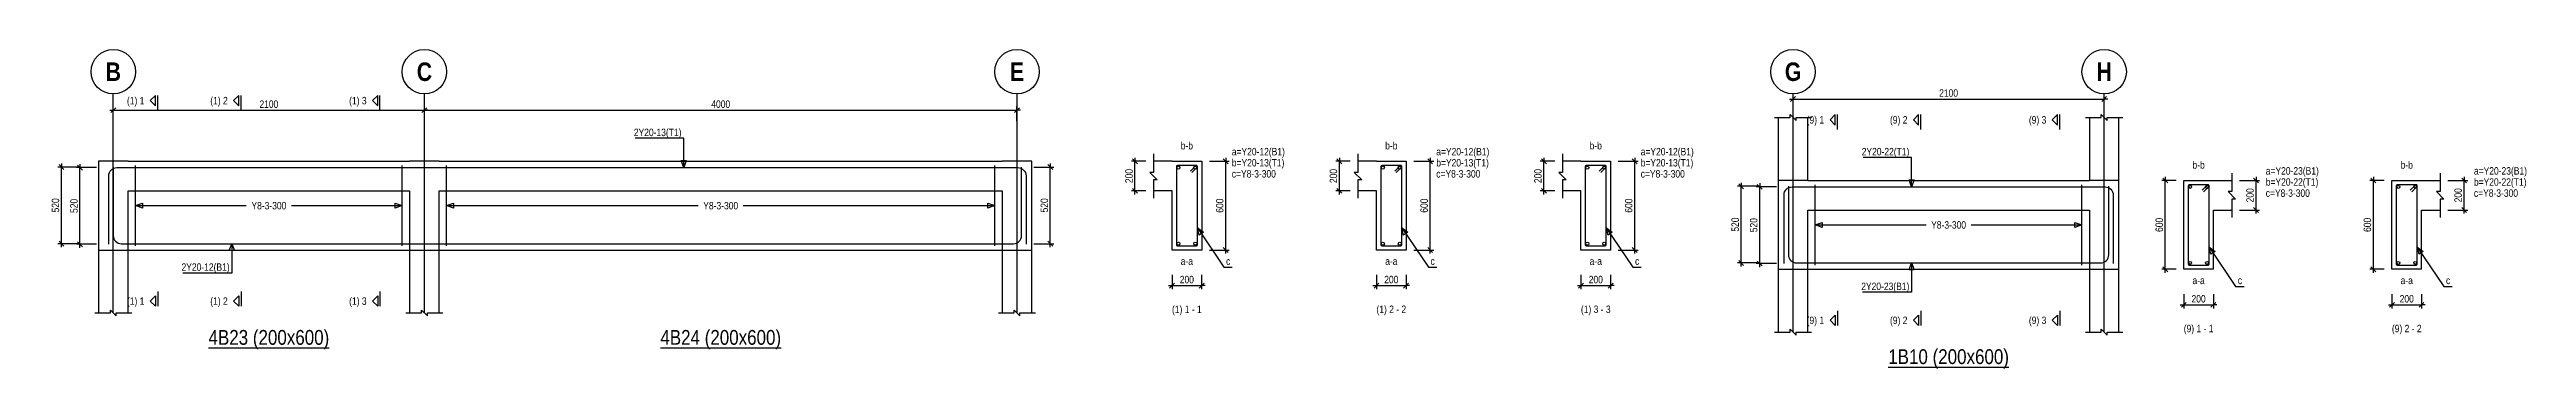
# Model space of a CAD drawing. Extents: x 0 to 206258, y -403073 to 0.
# Drawn here: x 12479 to 45918, y -231114 to -226804 of the extents above; entities that cross this region are included whole.
import ezdxf
from ezdxf.enums import TextEntityAlignment as Align
from ezdxf.lldxf.tags import DXFTag

# ---------------------------------------------------------------- set-up
doc = ezdxf.new("R2010")
doc.units = 0
doc.header["$LTSCALE"] = 1000
for name, color, linetype in [('Axis Circle(Dir 2)', 150, 'Continuous'), ('Axis Label(Dir 1)', 7, 'Continuous'), ('Axis Line(Dir 2)', 150, 'CENTER2'), ('Break Line', 5, 'Continuous'), ('Dimension Line', 5, 'Continuous'), ('Front Elevation Line', 40, 'Continuous'), ('Leader Line', 5, 'Continuous'), ('Link Line', 3, 'Continuous'), ('Rebar Label', 6, 'Continuous'), ('Rebar Line', 7, 'Continuous'), ('Section Label', 1, 'Continuous'), ('Section Line', 1, 'Continuous'), ('Top Rebar Label', 6, 'Continuous'), ('Top Rebar Line', 7, 'Continuous')]:
    doc.layers.add(name, color=color, linetype=linetype)
for name, color, linetype, true_color in [('Back Elevation Line', 191, 'HIDDEN2', 0xd4aaff), ('Beam Label(D)', 94, 'Continuous', 0x008100), ('Beam Line(D)', 112, 'Continuous', 0x00bd5e), ('Link Label', 94, 'Continuous', 0x008100)]:
    doc.layers.add(name, color=color, linetype=linetype, true_color=true_color)
doc.styles.add('Axis Label(Dir 1)', font='ARIALNB.TTF', dxfattribs={"height": 250})
doc.styles.add('Beam Label(D)', font='ARIALN.TTF', dxfattribs={"height": 200})
doc.styles.add('Dimension Text', font='ARIALN.TTF', dxfattribs={"height": 100})
doc.styles.add('Link Label', font='ARIALN.TTF', dxfattribs={"height": 100})
doc.styles.add('Rebar Label', font='ARIALN.TTF', dxfattribs={"height": 100})
doc.styles.add('Section Label', font='ARIALN.TTF', dxfattribs={"height": 100})
doc.styles.add('Top Rebar Label', font='ARIALN.TTF', dxfattribs={"height": 100})
tags = doc.linetypes.add('CENTER2', pattern=[1.125, 0.75, -0.125, 0.125, -0.125]).pattern_tags.tags
tags[10:11] = [DXFTag(74, 4), DXFTag(75, 0), DXFTag(340, '0'), DXFTag(46, 0.0), DXFTag(50, 0.0), DXFTag(44, 0.0), DXFTag(45, 0.0)]
tags[8:9] = [DXFTag(74, 4), DXFTag(75, 0), DXFTag(340, '0'), DXFTag(46, 0.0), DXFTag(50, 0.0), DXFTag(44, 0.0), DXFTag(45, 0.0)]
tags[6:7] = [DXFTag(74, 4), DXFTag(75, 0), DXFTag(340, '0'), DXFTag(46, 0.0), DXFTag(50, 0.0), DXFTag(44, 0.0), DXFTag(45, 0.0)]
tags[4:5] = [DXFTag(74, 4), DXFTag(75, 0), DXFTag(340, '0'), DXFTag(46, 0.0), DXFTag(50, 0.0), DXFTag(44, 0.0), DXFTag(45, 0.0)]
tags = doc.linetypes.add('HIDDEN2', pattern=[0.1875, 0.125, -0.0625]).pattern_tags.tags
tags[6:7] = [DXFTag(74, 4), DXFTag(75, 0), DXFTag(340, '0'), DXFTag(46, 0.0), DXFTag(50, 0.0), DXFTag(44, 0.0), DXFTag(45, 0.0)]
tags[4:5] = [DXFTag(74, 4), DXFTag(75, 0), DXFTag(340, '0'), DXFTag(46, 0.0), DXFTag(50, 0.0), DXFTag(44, 0.0), DXFTag(45, 0.0)]
doc.dimstyles.new('BEAM', dxfattribs={"dimtxt": 100, "dimasz": 30, "dimexe": 48.3, "dimexo": 103.5, "dimgap": 30, "dimtad": 1, "dimtoh": 1, "dimdec": 1, "dimlfac": 0.5, "dimdsep": 46, "dimtxsty": 'Dimension Text', "dimblk": 'PCDIM_TICK', "dimcen": 0.09, "dimclrd": 5, "dimclre": 5, "dimclrt": 5, "dimadec": 1, "dimazin": 0, "dimtp": 1, "dimtm": 1, "dimtfac": 1, "dimtdec": 4, "dimtofl": 0, "dimtmove": 0, "dimatfit": 3, "dimfxl": 1, "dimtolj": 1, "dimtzin": 0, "dimarcsym": 0})

msp = doc.modelspace()

# ---------------------------------------------------------------- texts
at = {"layer": 'Axis Label(Dir 1)', "transparency": 33554687, "style": 'Axis Label(Dir 1)'}
for s, p in [('B', (13340.146, -227104.284)), ('C', (17540.146, -227104.284)), ('E', (25540.146, -227104.284)), ('G', (36017.055, -227104.284)), ('H', (40217.055, -227104.284))]:
    msp.add_text(s, height=250, dxfattribs=at).set_placement(p, align=Align.MIDDLE_CENTER)
at = {"layer": 'Beam Label(D)', "transparency": 33554687, "style": 'Beam Label(D)'}
for s, p in [('%%U4B23 (200x600)', (15440.146, -230594.284)), ('%%U4B24 (200x600)', (21540.146, -230594.284)), ('%%U1B10 (200x600)', (38117.055, -230854.284))]:
    msp.add_text(s, height=200, dxfattribs=at).set_placement(p, align=Align.TOP_CENTER)
at = {"layer": 'Link Label', "transparency": 33554687, "style": 'Link Label'}
for s, p in [(' c=Y8-3-300', (28408.145, -228534.284)), (' c=Y8-3-300', (31168.384, -228534.284)), (' c=Y8-3-300', (33928.623, -228534.284)), (' c=Y8-3-300', (42367.055, -228794.284)), (' c=Y8-3-300', (45177.294, -228794.284)), ('c', (28363.145, -229714.284)), ('c', (31123.384, -229714.284)), ('c', (33883.623, -229714.284)), ('c', (42022.055, -229974.284)), ('c', (44832.294, -229974.284))]:
    msp.add_text(s, height=100, dxfattribs=at).set_placement(p)
for p in [(15440.146, -228914.284), (21540.146, -228914.284), (38117.055, -229174.284)]:
    msp.add_text('Y8-3-300', height=100, dxfattribs=at).set_placement(p, align=Align.MIDDLE_CENTER)
at = {"layer": 'Rebar Label', "transparency": 33554687, "style": 'Rebar Label'}
for s, p in [('b-b', (27833.145, -228184.284)), ('b-b', (30593.384, -228184.284)), ('b-b', (33353.623, -228184.284)), ('b-b', (41492.055, -228444.284)), ('b-b', (44302.294, -228444.284)), ('a-a', (27833.145, -229744.284)), ('a-a', (30593.384, -229744.284)), ('a-a', (33353.623, -229744.284)), ('a-a', (41492.055, -230004.284)), ('a-a', (44302.294, -230004.284))]:
    msp.add_text(s, height=100, dxfattribs=at).set_placement(p, align=Align.BOTTOM_CENTER)
for s, p in [(' a=Y20-12(B1)', (28408.145, -228234.284)), (' a=Y20-12(B1)', (31168.384, -228234.284)), (' a=Y20-12(B1)', (33928.623, -228234.284)), (' a=Y20-23(B1)', (42367.055, -228494.284)), (' a=Y20-23(B1)', (45177.294, -228494.284))]:
    msp.add_text(s, height=100, dxfattribs=at).set_placement(p)
for s, p in [(' 2Y20-12(B1)', (14910.146, -229794.284)), (' 2Y20-23(B1)', (37587.055, -230054.284))]:
    msp.add_text(s, height=100, dxfattribs=at).set_placement(p, align=Align.RIGHT)
at = {"layer": 'Section Label', "transparency": 33554687, "style": 'Section Label'}
for s, p in [('(1) 1', (13759.435, -227494.994)), ('(1) 2', (14884.435, -227494.994)), ('(1) 3', (16759.435, -227494.994)), ('(9) 1', (36436.345, -227754.994)), ('(9) 2', (37561.345, -227754.994)), ('(9) 3', (39436.345, -227754.994)), ('(1) 1', (13759.435, -230203.573)), ('(1) 2', (14884.435, -230203.573)), ('(1) 3', (16759.435, -230203.573)), ('(9) 1', (36436.345, -230463.573)), ('(9) 2', (37561.345, -230463.573)), ('(9) 3', (39436.345, -230463.573))]:
    msp.add_text(s, height=100, dxfattribs=at).set_placement(p, align=Align.MIDDLE_RIGHT)
for s, p in [('(1) 1 - 1', (27833.145, -230394.284)), ('(1) 2 - 2', (30593.384, -230394.284)), ('(1) 3 - 3', (33353.623, -230394.284)), ('(9) 1 - 1', (41492.055, -230654.284)), ('(9) 2 - 2', (44302.294, -230654.284))]:
    msp.add_text(s, height=100, dxfattribs=at).set_placement(p, align=Align.BOTTOM_CENTER)
at = {"layer": 'Top Rebar Label', "transparency": 33554687, "style": 'Top Rebar Label'}
for s, p in [(' 2Y20-13(T1)', (21010.146, -227974.284)), (' 2Y20-22(T1)', (37587.055, -228234.284))]:
    msp.add_text(s, height=100, dxfattribs=at).set_placement(p, align=Align.RIGHT)
for s, p in [(' b=Y20-13(T1)', (28408.145, -228384.284)), (' b=Y20-13(T1)', (31168.384, -228384.284)), (' b=Y20-13(T1)', (33928.623, -228384.284)), (' b=Y20-22(T1)', (42367.055, -228644.284)), (' b=Y20-22(T1)', (45177.294, -228644.284))]:
    msp.add_text(s, height=100, dxfattribs=at).set_placement(p)

# ---------------------------------------------------------------- blocks, each defined once
blk = doc.blocks.new('PCDIM_TICK')
at = {"layer": 'Dimension Line', "color": 0, "transparency": 33554687}
for p, q in [((1.1, 1.1), (-1.1, -1.1)), ((1.6, 0), (0, 0))]:
    blk.add_line(p, q, dxfattribs=at)
blk = doc.blocks.new('*U3037')
at = {"layer": 'Dimension Line', "color": 5, "true_color": 0x0000ff, "transparency": 16777216}
for p, q in [((13115, -228400), (12842, -228400)), ((12890, -229436), (12890, -228400)), ((13115, -229436), (12842, -229436))]:
    blk.add_line(p, q, dxfattribs=at)
at = {"layer": 'Dimension Line', "color": 5, "true_color": 0x0000ff, "transparency": 16777216, "xscale": 30, "yscale": 30}
for p, rotation in [((12890, -228400), 89.99999999999447), ((12890, -229436), 269.9999999999834)]:
    blk.add_blockref('PCDIM_TICK', p, dxfattribs=dict(at, rotation=rotation))
at = {"layer": 'Dimension Line', "color": 5, "true_color": 0x0000ff, "transparency": 16777216, "insert": (12860, -228918), "char_height": 100, "width": 181.5, "attachment_point": 8, "rotation": 90, "style": 'Dimension Text'}
blk.add_mtext('520', dxfattribs=at)
blk = doc.blocks.new('*U3038')
at = {"layer": 'Dimension Line', "color": 5, "true_color": 0x0000ff, "transparency": 16777216}
for p, q in [((12865, -228392), (12592, -228392)), ((12640, -229428), (12640, -228392)), ((12865, -229428), (12592, -229428))]:
    blk.add_line(p, q, dxfattribs=at)
at = {"layer": 'Dimension Line', "color": 5, "true_color": 0x0000ff, "transparency": 16777216, "xscale": 30, "yscale": 30}
for p, rotation in [((12640, -228392), 89.99999999999447), ((12640, -229428), 269.9999999999834)]:
    blk.add_blockref('PCDIM_TICK', p, dxfattribs=dict(at, rotation=rotation))
at = {"layer": 'Dimension Line', "color": 5, "true_color": 0x0000ff, "transparency": 16777216, "insert": (12610, -228910), "char_height": 100, "width": 181.5, "attachment_point": 8, "rotation": 90, "style": 'Dimension Text'}
blk.add_mtext('520', dxfattribs=at)
blk = doc.blocks.new('*U3039')
at = {"layer": 'Dimension Line', "color": 5, "true_color": 0x0000ff, "transparency": 16777216}
for p, q in [((13340, -227771), (13340, -227576)), ((13340, -227624), (17540, -227624)), ((17540, -227771), (17540, -227576))]:
    blk.add_line(p, q, dxfattribs=at)
at = {"layer": 'Dimension Line', "color": 5, "true_color": 0x0000ff, "transparency": 16777216, "xscale": 30, "yscale": 30, "rotation": 180.0000000000004}
blk.add_blockref('PCDIM_TICK', (13340, -227624), dxfattribs=at)
at = {"layer": 'Dimension Line', "color": 5, "true_color": 0x0000ff, "transparency": 16777216, "xscale": 30, "yscale": 30}
blk.add_blockref('PCDIM_TICK', (17540, -227624), dxfattribs=at)
at = {"layer": 'Dimension Line', "color": 5, "true_color": 0x0000ff, "transparency": 16777216, "insert": (15440, -227594), "char_height": 100, "width": 247.25, "attachment_point": 8, "style": 'Dimension Text'}
blk.add_mtext('2100', dxfattribs=at)
blk = doc.blocks.new('*U3049')
at = {"layer": 'Dimension Line', "color": 5, "true_color": 0x0000ff, "transparency": 16777216}
for p, q in [((25766, -228392), (26038, -228392)), ((25990, -229428), (25990, -228392)), ((25766, -229428), (26038, -229428))]:
    blk.add_line(p, q, dxfattribs=at)
at = {"layer": 'Dimension Line', "color": 5, "true_color": 0x0000ff, "transparency": 16777216, "xscale": 30, "yscale": 30}
for p, rotation in [((25990, -228392), 89.99999999999447), ((25990, -229428), 269.9999999999834)]:
    blk.add_blockref('PCDIM_TICK', p, dxfattribs=dict(at, rotation=rotation))
at = {"layer": 'Dimension Line', "color": 5, "true_color": 0x0000ff, "transparency": 16777216, "insert": (25960, -228910), "char_height": 100, "width": 181.5, "attachment_point": 8, "rotation": 90, "style": 'Dimension Text'}
blk.add_mtext('520', dxfattribs=at)
blk = doc.blocks.new('*U3050')
at = {"layer": 'Dimension Line', "color": 5, "true_color": 0x0000ff, "transparency": 16777216}
for p, q in [((17540, -227771), (17540, -227576)), ((17540, -227624), (25540, -227624)), ((25540, -227771), (25540, -227576))]:
    blk.add_line(p, q, dxfattribs=at)
at = {"layer": 'Dimension Line', "color": 5, "true_color": 0x0000ff, "transparency": 16777216, "xscale": 30, "yscale": 30, "rotation": 180.0000000000004}
blk.add_blockref('PCDIM_TICK', (17540, -227624), dxfattribs=at)
at = {"layer": 'Dimension Line', "color": 5, "true_color": 0x0000ff, "transparency": 16777216, "xscale": 30, "yscale": 30}
blk.add_blockref('PCDIM_TICK', (25540, -227624), dxfattribs=at)
at = {"layer": 'Dimension Line', "color": 5, "true_color": 0x0000ff, "transparency": 16777216, "insert": (21540, -227594), "char_height": 100, "width": 249.2, "attachment_point": 8, "style": 'Dimension Text'}
blk.add_mtext('4000', dxfattribs=at)
blk = doc.blocks.new('*U3040')
at = {"layer": 'Dimension Line', "color": 5, "true_color": 0x0000ff, "transparency": 16777216}
for p, q in [((28137, -228314), (28406, -228314)), ((28358, -229514), (28358, -228314)), ((28137, -229514), (28406, -229514))]:
    blk.add_line(p, q, dxfattribs=at)
at = {"layer": 'Dimension Line', "color": 5, "true_color": 0x0000ff, "transparency": 16777216, "xscale": 30, "yscale": 30}
for p, rotation in [((28358, -228314), 89.99999999999447), ((28358, -229514), 269.9999999999834)]:
    blk.add_blockref('PCDIM_TICK', p, dxfattribs=dict(at, rotation=rotation))
at = {"layer": 'Dimension Line', "color": 5, "true_color": 0x0000ff, "transparency": 16777216, "insert": (28328, -228914), "char_height": 100, "width": 181.97, "attachment_point": 8, "rotation": 90, "style": 'Dimension Text'}
blk.add_mtext('600', dxfattribs=at)
blk = doc.blocks.new('*U3041')
at = {"layer": 'Dimension Line', "color": 5, "true_color": 0x0000ff, "transparency": 16777216}
for p, q in [((27280, -228314), (27085, -228314)), ((27133, -228714), (27133, -228314)), ((27280, -228714), (27085, -228714))]:
    blk.add_line(p, q, dxfattribs=at)
at = {"layer": 'Dimension Line', "color": 5, "true_color": 0x0000ff, "transparency": 16777216, "xscale": 30, "yscale": 30}
for p, rotation in [((27133, -228314), 89.99999999999447), ((27133, -228714), 269.9999999999834)]:
    blk.add_blockref('PCDIM_TICK', p, dxfattribs=dict(at, rotation=rotation))
at = {"layer": 'Dimension Line', "color": 5, "true_color": 0x0000ff, "transparency": 16777216, "insert": (27103, -228514), "char_height": 100, "width": 182.77, "attachment_point": 8, "rotation": 90, "style": 'Dimension Text'}
blk.add_mtext('200', dxfattribs=at)
blk = doc.blocks.new('*U3042')
at = {"layer": 'Dimension Line', "color": 5, "true_color": 0x0000ff, "transparency": 16777216}
for p, q in [((27633, -229848), (27633, -230043)), ((27633, -229994), (28033, -229994)), ((28033, -229848), (28033, -230043))]:
    blk.add_line(p, q, dxfattribs=at)
at = {"layer": 'Dimension Line', "color": 5, "true_color": 0x0000ff, "transparency": 16777216, "xscale": 30, "yscale": 30, "rotation": 180.0000000000004}
blk.add_blockref('PCDIM_TICK', (27633, -229994), dxfattribs=at)
at = {"layer": 'Dimension Line', "color": 5, "true_color": 0x0000ff, "transparency": 16777216, "xscale": 30, "yscale": 30}
blk.add_blockref('PCDIM_TICK', (28033, -229994), dxfattribs=at)
at = {"layer": 'Dimension Line', "color": 5, "true_color": 0x0000ff, "transparency": 16777216, "insert": (27833, -229964), "char_height": 100, "width": 182.77, "attachment_point": 8, "style": 'Dimension Text'}
blk.add_mtext('200', dxfattribs=at)
blk = doc.blocks.new('*U3043')
at = {"layer": 'Dimension Line', "color": 5, "true_color": 0x0000ff, "transparency": 16777216}
for p, q in [((30897, -228314), (31167, -228314)), ((31118, -229514), (31118, -228314)), ((30897, -229514), (31167, -229514))]:
    blk.add_line(p, q, dxfattribs=at)
at = {"layer": 'Dimension Line', "color": 5, "true_color": 0x0000ff, "transparency": 16777216, "xscale": 30, "yscale": 30}
for p, rotation in [((31118, -228314), 89.99999999999447), ((31118, -229514), 269.9999999999834)]:
    blk.add_blockref('PCDIM_TICK', p, dxfattribs=dict(at, rotation=rotation))
at = {"layer": 'Dimension Line', "color": 5, "true_color": 0x0000ff, "transparency": 16777216, "insert": (31088, -228914), "char_height": 100, "width": 181.97, "attachment_point": 8, "rotation": 90, "style": 'Dimension Text'}
blk.add_mtext('600', dxfattribs=at)
blk = doc.blocks.new('*U3044')
at = {"layer": 'Dimension Line', "color": 5, "true_color": 0x0000ff, "transparency": 16777216}
for p, q in [((30040, -228314), (29845, -228314)), ((29893, -228714), (29893, -228314)), ((30040, -228714), (29845, -228714))]:
    blk.add_line(p, q, dxfattribs=at)
at = {"layer": 'Dimension Line', "color": 5, "true_color": 0x0000ff, "transparency": 16777216, "xscale": 30, "yscale": 30}
for p, rotation in [((29893, -228314), 89.99999999999447), ((29893, -228714), 269.9999999999834)]:
    blk.add_blockref('PCDIM_TICK', p, dxfattribs=dict(at, rotation=rotation))
at = {"layer": 'Dimension Line', "color": 5, "true_color": 0x0000ff, "transparency": 16777216, "insert": (29863, -228514), "char_height": 100, "width": 182.77, "attachment_point": 8, "rotation": 90, "style": 'Dimension Text'}
blk.add_mtext('200', dxfattribs=at)
blk = doc.blocks.new('*U3045')
at = {"layer": 'Dimension Line', "color": 5, "true_color": 0x0000ff, "transparency": 16777216}
for p, q in [((30393, -229848), (30393, -230043)), ((30393, -229994), (30793, -229994)), ((30793, -229848), (30793, -230043))]:
    blk.add_line(p, q, dxfattribs=at)
at = {"layer": 'Dimension Line', "color": 5, "true_color": 0x0000ff, "transparency": 16777216, "xscale": 30, "yscale": 30, "rotation": 180.0000000000004}
blk.add_blockref('PCDIM_TICK', (30393, -229994), dxfattribs=at)
at = {"layer": 'Dimension Line', "color": 5, "true_color": 0x0000ff, "transparency": 16777216, "xscale": 30, "yscale": 30}
blk.add_blockref('PCDIM_TICK', (30793, -229994), dxfattribs=at)
at = {"layer": 'Dimension Line', "color": 5, "true_color": 0x0000ff, "transparency": 16777216, "insert": (30593, -229964), "char_height": 100, "width": 182.77, "attachment_point": 8, "style": 'Dimension Text'}
blk.add_mtext('200', dxfattribs=at)
blk = doc.blocks.new('*U3046')
at = {"layer": 'Dimension Line', "color": 5, "true_color": 0x0000ff, "transparency": 16777216}
for p, q in [((33657, -228314), (33927, -228314)), ((33879, -229514), (33879, -228314)), ((33657, -229514), (33927, -229514))]:
    blk.add_line(p, q, dxfattribs=at)
at = {"layer": 'Dimension Line', "color": 5, "true_color": 0x0000ff, "transparency": 16777216, "xscale": 30, "yscale": 30}
for p, rotation in [((33879, -228314), 89.99999999999447), ((33879, -229514), 269.9999999999834)]:
    blk.add_blockref('PCDIM_TICK', p, dxfattribs=dict(at, rotation=rotation))
at = {"layer": 'Dimension Line', "color": 5, "true_color": 0x0000ff, "transparency": 16777216, "insert": (33849, -228914), "char_height": 100, "width": 181.97, "attachment_point": 8, "rotation": 90, "style": 'Dimension Text'}
blk.add_mtext('600', dxfattribs=at)
blk = doc.blocks.new('*U3047')
at = {"layer": 'Dimension Line', "color": 5, "true_color": 0x0000ff, "transparency": 16777216}
for p, q in [((32800, -228314), (32605, -228314)), ((32654, -228714), (32654, -228314)), ((32800, -228714), (32605, -228714))]:
    blk.add_line(p, q, dxfattribs=at)
at = {"layer": 'Dimension Line', "color": 5, "true_color": 0x0000ff, "transparency": 16777216, "xscale": 30, "yscale": 30}
for p, rotation in [((32654, -228314), 89.99999999999447), ((32654, -228714), 269.9999999999834)]:
    blk.add_blockref('PCDIM_TICK', p, dxfattribs=dict(at, rotation=rotation))
at = {"layer": 'Dimension Line', "color": 5, "true_color": 0x0000ff, "transparency": 16777216, "insert": (32624, -228514), "char_height": 100, "width": 182.77, "attachment_point": 8, "rotation": 90, "style": 'Dimension Text'}
blk.add_mtext('200', dxfattribs=at)
blk = doc.blocks.new('*U3048')
at = {"layer": 'Dimension Line', "color": 5, "true_color": 0x0000ff, "transparency": 16777216}
for p, q in [((33154, -229848), (33154, -230043)), ((33154, -229994), (33554, -229994)), ((33554, -229848), (33554, -230043))]:
    blk.add_line(p, q, dxfattribs=at)
at = {"layer": 'Dimension Line', "color": 5, "true_color": 0x0000ff, "transparency": 16777216, "xscale": 30, "yscale": 30, "rotation": 180.0000000000004}
blk.add_blockref('PCDIM_TICK', (33154, -229994), dxfattribs=at)
at = {"layer": 'Dimension Line', "color": 5, "true_color": 0x0000ff, "transparency": 16777216, "xscale": 30, "yscale": 30}
blk.add_blockref('PCDIM_TICK', (33554, -229994), dxfattribs=at)
at = {"layer": 'Dimension Line', "color": 5, "true_color": 0x0000ff, "transparency": 16777216, "insert": (33354, -229964), "char_height": 100, "width": 182.77, "attachment_point": 8, "style": 'Dimension Text'}
blk.add_mtext('200', dxfattribs=at)
blk = doc.blocks.new('*U3051')
at = {"layer": 'Dimension Line', "color": 5, "true_color": 0x0000ff, "transparency": 16777216}
for p, q in [((35792, -228660), (35519, -228660)), ((35567, -229696), (35567, -228660)), ((35792, -229696), (35519, -229696))]:
    blk.add_line(p, q, dxfattribs=at)
at = {"layer": 'Dimension Line', "color": 5, "true_color": 0x0000ff, "transparency": 16777216, "xscale": 30, "yscale": 30}
for p, rotation in [((35567, -228660), 89.99999999999447), ((35567, -229696), 269.9999999999834)]:
    blk.add_blockref('PCDIM_TICK', p, dxfattribs=dict(at, rotation=rotation))
at = {"layer": 'Dimension Line', "color": 5, "true_color": 0x0000ff, "transparency": 16777216, "insert": (35537, -229178), "char_height": 100, "width": 181.5, "attachment_point": 8, "rotation": 90, "style": 'Dimension Text'}
blk.add_mtext('520', dxfattribs=at)
blk = doc.blocks.new('*U3052')
at = {"layer": 'Dimension Line', "color": 5, "true_color": 0x0000ff, "transparency": 16777216}
for p, q in [((35542, -228652), (35269, -228652)), ((35317, -229688), (35317, -228652)), ((35542, -229688), (35269, -229688))]:
    blk.add_line(p, q, dxfattribs=at)
at = {"layer": 'Dimension Line', "color": 5, "true_color": 0x0000ff, "transparency": 16777216, "xscale": 30, "yscale": 30}
for p, rotation in [((35317, -228652), 89.99999999999447), ((35317, -229688), 269.9999999999834)]:
    blk.add_blockref('PCDIM_TICK', p, dxfattribs=dict(at, rotation=rotation))
at = {"layer": 'Dimension Line', "color": 5, "true_color": 0x0000ff, "transparency": 16777216, "insert": (35287, -229170), "char_height": 100, "width": 181.5, "attachment_point": 8, "rotation": 90, "style": 'Dimension Text'}
blk.add_mtext('520', dxfattribs=at)
blk = doc.blocks.new('*U3053')
at = {"layer": 'Dimension Line', "color": 5, "true_color": 0x0000ff, "transparency": 16777216}
for p, q in [((36017, -227621), (36017, -227426)), ((36017, -227474), (40217, -227474)), ((40217, -227621), (40217, -227426))]:
    blk.add_line(p, q, dxfattribs=at)
at = {"layer": 'Dimension Line', "color": 5, "true_color": 0x0000ff, "transparency": 16777216, "xscale": 30, "yscale": 30, "rotation": 180.0000000000004}
blk.add_blockref('PCDIM_TICK', (36017, -227474), dxfattribs=at)
at = {"layer": 'Dimension Line', "color": 5, "true_color": 0x0000ff, "transparency": 16777216, "xscale": 30, "yscale": 30}
blk.add_blockref('PCDIM_TICK', (40217, -227474), dxfattribs=at)
at = {"layer": 'Dimension Line', "color": 5, "true_color": 0x0000ff, "transparency": 16777216, "insert": (38117, -227444), "char_height": 100, "width": 247.25, "attachment_point": 8, "style": 'Dimension Text'}
blk.add_mtext('2100', dxfattribs=at)
blk = doc.blocks.new('*U3054')
at = {"layer": 'Dimension Line', "color": 5, "true_color": 0x0000ff, "transparency": 16777216}
for p, q in [((42046, -228574), (42315, -228574)), ((42267, -228974), (42267, -228574)), ((42046, -228974), (42315, -228974))]:
    blk.add_line(p, q, dxfattribs=at)
at = {"layer": 'Dimension Line', "color": 5, "true_color": 0x0000ff, "transparency": 16777216, "xscale": 30, "yscale": 30}
for p, rotation in [((42267, -228574), 89.99999999999447), ((42267, -228974), 269.9999999999834)]:
    blk.add_blockref('PCDIM_TICK', p, dxfattribs=dict(at, rotation=rotation))
at = {"layer": 'Dimension Line', "color": 5, "true_color": 0x0000ff, "transparency": 16777216, "insert": (42237, -228774), "char_height": 100, "width": 182.77, "attachment_point": 8, "rotation": 90, "style": 'Dimension Text'}
blk.add_mtext('200', dxfattribs=at)
blk = doc.blocks.new('*U3055')
at = {"layer": 'Dimension Line', "color": 5, "true_color": 0x0000ff, "transparency": 16777216}
for p, q in [((41189, -228574), (40994, -228574)), ((41042, -229774), (41042, -228574)), ((41189, -229774), (40994, -229774))]:
    blk.add_line(p, q, dxfattribs=at)
at = {"layer": 'Dimension Line', "color": 5, "true_color": 0x0000ff, "transparency": 16777216, "xscale": 30, "yscale": 30}
for p, rotation in [((41042, -228574), 89.99999999999447), ((41042, -229774), 269.9999999999834)]:
    blk.add_blockref('PCDIM_TICK', p, dxfattribs=dict(at, rotation=rotation))
at = {"layer": 'Dimension Line', "color": 5, "true_color": 0x0000ff, "transparency": 16777216, "insert": (41012, -229174), "char_height": 100, "width": 181.97, "attachment_point": 8, "rotation": 90, "style": 'Dimension Text'}
blk.add_mtext('600', dxfattribs=at)
blk = doc.blocks.new('*U3056')
at = {"layer": 'Dimension Line', "color": 5, "true_color": 0x0000ff, "transparency": 16777216}
for p, q in [((41292, -230108), (41292, -230303)), ((41292, -230254), (41692, -230254)), ((41692, -230108), (41692, -230303))]:
    blk.add_line(p, q, dxfattribs=at)
at = {"layer": 'Dimension Line', "color": 5, "true_color": 0x0000ff, "transparency": 16777216, "xscale": 30, "yscale": 30, "rotation": 180.0000000000004}
blk.add_blockref('PCDIM_TICK', (41292, -230254), dxfattribs=at)
at = {"layer": 'Dimension Line', "color": 5, "true_color": 0x0000ff, "transparency": 16777216, "xscale": 30, "yscale": 30}
blk.add_blockref('PCDIM_TICK', (41692, -230254), dxfattribs=at)
at = {"layer": 'Dimension Line', "color": 5, "true_color": 0x0000ff, "transparency": 16777216, "insert": (41492, -230224), "char_height": 100, "width": 182.77, "attachment_point": 8, "style": 'Dimension Text'}
blk.add_mtext('200', dxfattribs=at)
blk = doc.blocks.new('*U3057')
at = {"layer": 'Dimension Line', "color": 5, "true_color": 0x0000ff, "transparency": 16777216}
for p, q in [((44856, -228574), (45126, -228574)), ((45077, -228974), (45077, -228574)), ((44856, -228974), (45126, -228974))]:
    blk.add_line(p, q, dxfattribs=at)
at = {"layer": 'Dimension Line', "color": 5, "true_color": 0x0000ff, "transparency": 16777216, "xscale": 30, "yscale": 30}
for p, rotation in [((45077, -228574), 89.99999999999447), ((45077, -228974), 269.9999999999834)]:
    blk.add_blockref('PCDIM_TICK', p, dxfattribs=dict(at, rotation=rotation))
at = {"layer": 'Dimension Line', "color": 5, "true_color": 0x0000ff, "transparency": 16777216, "insert": (45047, -228774), "char_height": 100, "width": 182.77, "attachment_point": 8, "rotation": 90, "style": 'Dimension Text'}
blk.add_mtext('200', dxfattribs=at)
blk = doc.blocks.new('*U3058')
at = {"layer": 'Dimension Line', "color": 5, "true_color": 0x0000ff, "transparency": 16777216}
for p, q in [((43999, -228574), (43804, -228574)), ((43852, -229774), (43852, -228574)), ((43999, -229774), (43804, -229774))]:
    blk.add_line(p, q, dxfattribs=at)
at = {"layer": 'Dimension Line', "color": 5, "true_color": 0x0000ff, "transparency": 16777216, "xscale": 30, "yscale": 30}
for p, rotation in [((43852, -228574), 89.99999999999447), ((43852, -229774), 269.9999999999834)]:
    blk.add_blockref('PCDIM_TICK', p, dxfattribs=dict(at, rotation=rotation))
at = {"layer": 'Dimension Line', "color": 5, "true_color": 0x0000ff, "transparency": 16777216, "insert": (43822, -229174), "char_height": 100, "width": 181.97, "attachment_point": 8, "rotation": 90, "style": 'Dimension Text'}
blk.add_mtext('600', dxfattribs=at)
blk = doc.blocks.new('*U3059')
at = {"layer": 'Dimension Line', "color": 5, "true_color": 0x0000ff, "transparency": 16777216}
for p, q in [((44102, -230108), (44102, -230303)), ((44102, -230254), (44502, -230254)), ((44502, -230108), (44502, -230303))]:
    blk.add_line(p, q, dxfattribs=at)
at = {"layer": 'Dimension Line', "color": 5, "true_color": 0x0000ff, "transparency": 16777216, "xscale": 30, "yscale": 30, "rotation": 180.0000000000004}
blk.add_blockref('PCDIM_TICK', (44102, -230254), dxfattribs=at)
at = {"layer": 'Dimension Line', "color": 5, "true_color": 0x0000ff, "transparency": 16777216, "xscale": 30, "yscale": 30}
blk.add_blockref('PCDIM_TICK', (44502, -230254), dxfattribs=at)
at = {"layer": 'Dimension Line', "color": 5, "true_color": 0x0000ff, "transparency": 16777216, "insert": (44302, -230224), "char_height": 100, "width": 182.77, "attachment_point": 8, "style": 'Dimension Text'}
blk.add_mtext('200', dxfattribs=at)

# ---------------------------------------------------------------- dimensions: what is measured, and where the dimension line sits
at = {"layer": 'Dimension Line', "transparency": 33554687}
for base, p1, p2, text, picture, middle in [((38117.055, -227474.284), (36017.055, -227724.284), (40217.055, -227724.284), '2100', '*U3053', (38117.055, -227474.284)), ((15440.146, -227624.284), (13340.146, -227874.284), (17540.146, -227874.284), '2100', '*U3039', (15440.146, -227624.284)), ((21540.146, -227624.284), (17540.146, -227874.284), (25540.146, -227874.284), '4000', '*U3050', (21540.146, -227624.284)), ((27833.145, -229994.284), (27633.145, -229744.284), (28033.145, -229744.284), '200', '*U3042', (27833.145, -229994.284)), ((30593.384, -229994.284), (30393.384, -229744.284), (30793.384, -229744.284), '200', '*U3045', (30593.384, -229994.284)), ((33353.623, -229994.284), (33153.623, -229744.284), (33553.623, -229744.284), '200', '*U3048', (33353.623, -229994.284)), ((41492.055, -230254.284), (41292.055, -230004.284), (41692.055, -230004.284), '200', '*U3056', (41492.055, -230254.284)), ((44302.294, -230254.284), (44102.294, -230004.284), (44502.294, -230004.284), '200', '*U3059', (44302.294, -230254.284))]:
    dim = msp.add_linear_dim(base=base, p1=p1, p2=p2, text=text, dimstyle='BEAM', override={"dimscale": 1, "dimtxt": 100, "dimasz": 30, "dimexe": 48.3, "dimexo": 103.5, "dimgap": 30, "dimtad": 1, "dimtih": 0, "dimdec": 1, "dimlfac": 0.5, "dimzin": 8, "dimlunit": 2, "dimpost": '', "dimtxsty": 'Dimension Text', "dimblk": 'PCDIM_TICK', "dimse1": 0, "dimse2": 0, "dimsd2": 0, "dimclrd": 5, "dimclre": 5, "dimclrt": 5, "dimaunit": 0, "dimadec": 1, "dimazin": 0, "dimtol": 0, "dimtp": 1, "dimtm": 1, "dimtmove": 0}, dxfattribs=at)
    dim.commit()
    dim.dimension.update_dxf_attribs({"geometry": picture, "text_midpoint": middle})
for base, p1, p2, text, picture, middle in [((12640.146, -228910.284), (12968.146, -229428.284), (12968.146, -228392.284), '520', '*U3038', (12640.146, -228910.284)), ((12890.146, -228918.284), (13218.146, -229436.284), (13218.146, -228400.284), '520', '*U3037', (12890.146, -228918.284)), ((25990.145, -228910.284), (25662.145, -229428.284), (25662.145, -228392.284), '520', '*U3049', (25990.145, -228910.284)), ((27133.145, -228514.284), (27383.145, -228714.284), (27383.145, -228314.284), '200', '*U3041', (27133.145, -228514.284)), ((28358.145, -228914.284), (28033.145, -229514.284), (28033.145, -228314.284), '600', '*U3040', (28358.145, -228914.284)), ((29893.384, -228514.284), (30143.384, -228714.284), (30143.384, -228314.284), '200', '*U3044', (29893.384, -228514.284)), ((31118.384, -228914.284), (30793.384, -229514.284), (30793.384, -228314.284), '600', '*U3043', (31118.384, -228914.284)), ((32653.623, -228514.284), (32903.623, -228714.284), (32903.623, -228314.284), '200', '*U3047', (32653.623, -228514.284)), ((33878.623, -228914.284), (33553.623, -229514.284), (33553.623, -228314.284), '600', '*U3046', (33878.623, -228914.284)), ((35317.055, -229170.284), (35645.055, -229688.284), (35645.055, -228652.284), '520', '*U3052', (35317.055, -229170.284)), ((35567.055, -229178.284), (35895.055, -229696.284), (35895.055, -228660.284), '520', '*U3051', (35567.055, -229178.284)), ((41042.055, -229174.284), (41292.055, -229774.284), (41292.055, -228574.284), '600', '*U3055', (41042.055, -229174.284)), ((42267.055, -228774.284), (41942.055, -228974.284), (41942.055, -228574.284), '200', '*U3054', (42267.055, -228774.284)), ((43852.294, -229174.284), (44102.294, -229774.284), (44102.294, -228574.284), '600', '*U3058', (43852.294, -229174.284)), ((45077.294, -228774.284), (44752.294, -228974.284), (44752.294, -228574.284), '200', '*U3057', (45077.294, -228774.284))]:
    dim = msp.add_linear_dim(base=base, p1=p1, p2=p2, angle=90, text=text, dimstyle='BEAM', override={"dimscale": 1, "dimtxt": 100, "dimasz": 30, "dimexe": 48.3, "dimexo": 103.5, "dimgap": 30, "dimtad": 1, "dimtih": 0, "dimdec": 1, "dimlfac": 0.5, "dimzin": 8, "dimlunit": 2, "dimpost": '', "dimtxsty": 'Dimension Text', "dimblk": 'PCDIM_TICK', "dimse1": 0, "dimse2": 0, "dimsd2": 0, "dimclrd": 5, "dimclre": 5, "dimclrt": 5, "dimaunit": 0, "dimadec": 1, "dimazin": 0, "dimtol": 0, "dimtp": 1, "dimtm": 1, "dimtmove": 0}, dxfattribs=at)
    dim.commit()
    dim.dimension.update_dxf_attribs({"geometry": picture, "text_midpoint": middle})

# ---------------------------------------------------------------- linework, layer by layer
at = {"layer": 'Axis Circle(Dir 2)', "transparency": 33554687}
for centre in [(13340.146, -227104.284), (17540.146, -227104.284), (25540.146, -227104.284), (36017.055, -227104.284), (40217.055, -227104.284)]:
    msp.add_circle(centre, 300, dxfattribs=at)
at = {"layer": 'Axis Line(Dir 2)', "transparency": 33554687}
for points in [[(13340.146, -230364.284), (13340.146, -227404.284)], [(17540.146, -230364.284), (17540.146, -227404.284)], [(25540.146, -230364.284), (25540.146, -227404.284)], [(36017.055, -230624.284), (36017.055, -227404.284)], [(40217.055, -230624.284), (40217.055, -227404.284)]]:
    msp.add_lwpolyline(points, dxfattribs=at)
at = {"layer": 'Back Elevation Line', "transparency": 33554687}
for points in [[(36217.055, -228574.284), (35817.055, -228574.284)], [(35817.055, -228574.284), (35817.055, -229774.284)], [(36217.055, -228574.284), (40017.055, -228574.284)], [(40417.055, -228574.284), (40017.055, -228574.284)], [(40417.055, -229774.284), (40417.055, -228574.284)], [(36217.055, -229774.284), (36217.055, -228974.284)], [(36217.055, -228974.284), (40017.055, -228974.284)], [(40017.055, -228974.284), (40017.055, -229774.284)], [(35817.055, -229774.284), (36217.055, -229774.284)], [(40017.055, -229774.284), (40417.055, -229774.284)]]:
    msp.add_lwpolyline(points, dxfattribs=at)
at = {"layer": 'Beam Line(D)', "transparency": 33554687}
for points in [[(35817.055, -227724.284), (35817.055, -228574.284)], [(36217.055, -228574.284), (36217.055, -227724.284)], [(40017.055, -227724.284), (40017.055, -228574.284)], [(40417.055, -228574.284), (40417.055, -227724.284)], [(13140.146, -228314.284), (13140.146, -230364.284)], [(13540.146, -228314.284), (13140.146, -228314.284)], [(13540.146, -228314.284), (17340.146, -228314.284)], [(17740.146, -228314.284), (17340.146, -228314.284)], [(17740.146, -228314.284), (25340.146, -228314.284)], [(25740.146, -228314.284), (25340.146, -228314.284)], [(25740.145, -230364.284), (25740.146, -228314.284)], [(27633.145, -228314.284), (28033.145, -228314.284), (28033.145, -229514.284), (27633.145, -229514.284), (27633.145, -228714.284), (27383.145, -228714.284)], [(27633.145, -228314.284), (27383.145, -228314.284)], [(27633.145, -228314.284), (27633.145, -228314.284)], [(30393.384, -228314.284), (30793.384, -228314.284), (30793.384, -229514.284), (30393.384, -229514.284), (30393.384, -228714.284), (30143.384, -228714.284)], [(30393.384, -228314.284), (30143.384, -228314.284)], [(30393.384, -228314.284), (30393.384, -228314.284)], [(33153.623, -228314.284), (33553.623, -228314.284), (33553.623, -229514.284), (33153.623, -229514.284), (33153.623, -228714.284), (32903.623, -228714.284)], [(33153.623, -228314.284), (32903.623, -228314.284)], [(33153.623, -228314.284), (33153.623, -228314.284)], [(35817.055, -228574.284), (35817.055, -230624.284)], [(36217.055, -228574.284), (40017.055, -228574.284)], [(40417.055, -230624.284), (40417.055, -228574.284)], [(41292.055, -228574.284), (41692.055, -228574.284)], [(41692.055, -229774.284), (41292.055, -229774.284), (41292.055, -228574.284)], [(41692.055, -228574.284), (41692.055, -228574.284)], [(41692.055, -228574.284), (41942.055, -228574.284)], [(44102.294, -228574.284), (44502.294, -228574.284)], [(44502.294, -229774.284), (44102.294, -229774.284), (44102.294, -228574.284)], [(44502.294, -228574.284), (44502.294, -228574.284)], [(44502.294, -228574.284), (44752.294, -228574.284)], [(41692.055, -229774.284), (41692.055, -228974.284), (41942.055, -228974.284)], [(44502.294, -229774.284), (44502.294, -228974.284), (44752.294, -228974.284)], [(13540.146, -230364.284), (13540.146, -229514.284)], [(13540.146, -229514.284), (17340.146, -229514.284)], [(17340.146, -229514.284), (17340.146, -230364.284)], [(17740.146, -230364.284), (17740.146, -229514.284)], [(17740.146, -229514.284), (25340.146, -229514.284)], [(25340.146, -229514.284), (25340.146, -230364.284)], [(36217.055, -230624.284), (36217.055, -229774.284)], [(36217.055, -229774.284), (40017.055, -229774.284)], [(40017.055, -229774.284), (40017.055, -230624.284)]]:
    msp.add_lwpolyline(points, dxfattribs=at)
at = {"layer": 'Break Line', "transparency": 33554687}
for points in [[(35767.055, -227724.284), (35977.055, -227724.284), (35977.055, -227684.284), (36057.055, -227764.284), (36057.055, -227724.284), (36267.055, -227724.284)], [(39967.055, -227724.284), (40177.055, -227724.284), (40177.055, -227684.284), (40257.055, -227764.284), (40257.055, -227724.284), (40467.055, -227724.284)], [(27383.145, -228214.284), (27383.145, -228464.284), (27333.145, -228464.284), (27433.145, -228564.284), (27383.145, -228564.284), (27383.145, -228814.284)], [(30143.384, -228214.284), (30143.384, -228464.284), (30093.384, -228464.284), (30193.384, -228564.284), (30143.384, -228564.284), (30143.384, -228814.284)], [(32903.623, -228214.284), (32903.623, -228464.284), (32853.623, -228464.284), (32953.623, -228564.284), (32903.623, -228564.284), (32903.623, -228814.284)], [(41942.055, -228474.284), (41942.055, -228724.284), (41892.055, -228724.284), (41992.055, -228824.284), (41942.055, -228824.284), (41942.055, -229074.284)], [(44752.294, -228474.284), (44752.294, -228724.284), (44702.294, -228724.284), (44802.294, -228824.284), (44752.294, -228824.284), (44752.294, -229074.284)], [(13090.146, -230364.284), (13300.146, -230364.284), (13300.146, -230324.284), (13380.146, -230404.284), (13380.146, -230364.284), (13590.146, -230364.284)], [(17290.146, -230364.284), (17500.146, -230364.284), (17500.146, -230324.284), (17580.146, -230404.284), (17580.146, -230364.284), (17790.146, -230364.284)], [(25290.146, -230364.284), (25500.146, -230364.284), (25500.146, -230324.284), (25580.146, -230404.284), (25580.146, -230364.284), (25790.145, -230364.284)], [(35767.055, -230624.284), (35977.055, -230624.284), (35977.055, -230584.284), (36057.055, -230664.284), (36057.055, -230624.284), (36267.055, -230624.284)], [(39967.055, -230624.284), (40177.055, -230624.284), (40177.055, -230584.284), (40257.055, -230664.284), (40257.055, -230624.284), (40467.055, -230624.284)]]:
    msp.add_lwpolyline(points, dxfattribs=at)
at = {"layer": 'Front Elevation Line', "transparency": 33554687}
for points in [[(13540.146, -228314.284), (13140.146, -228314.284)], [(13140.146, -228314.284), (13140.146, -229514.284)], [(13540.146, -228314.284), (13140.146, -228314.284)], [(13140.146, -228314.284), (13140.146, -229514.284)], [(13540.146, -228314.284), (17340.146, -228314.284)], [(17740.146, -228314.284), (17340.146, -228314.284)], [(17740.146, -228314.284), (25340.146, -228314.284)], [(25740.146, -228314.284), (25340.146, -228314.284)], [(25740.146, -229514.284), (25740.146, -228314.284)], [(13540.146, -229514.284), (13540.146, -228714.284)], [(13540.146, -229514.284), (13540.146, -228714.284)], [(13540.146, -228714.284), (17340.146, -228714.284)], [(17340.146, -228714.284), (17340.146, -229514.284)], [(17740.146, -229514.284), (17740.146, -228714.284)], [(17740.146, -228714.284), (25340.146, -228714.284)], [(25340.146, -228714.284), (25340.146, -229514.284)], [(13140.146, -229514.284), (13540.146, -229514.284)], [(13140.146, -229514.284), (13540.146, -229514.284)], [(17340.146, -229514.284), (17740.146, -229514.284)], [(25340.146, -229514.284), (25740.146, -229514.284)]]:
    msp.add_lwpolyline(points, dxfattribs=at)
at = {"layer": 'Leader Line', "transparency": 33554687}
for points in [[(21040.146, -228400.284), (21040.146, -228004.284), (20385.154, -228004.284)], [(21005.944, -228306.314), (21074.348, -228306.314), (21040.146, -228400.284), (21005.944, -228306.314)], [(37617.055, -228660.284), (37617.055, -228264.284), (36962.064, -228264.284)], [(37582.853, -228566.314), (37651.257, -228566.314), (37617.055, -228660.284), (37582.853, -228566.314)], [(13640.146, -228914.284), (13734.115, -228880.082), (13734.115, -228948.486), (13640.146, -228914.284), (15135.502, -228914.284)], [(15744.79, -228914.284), (17240.146, -228914.284), (17146.177, -228948.486), (17146.177, -228880.082), (17240.146, -228914.284)], [(17840.146, -228914.284), (17934.115, -228880.082), (17934.115, -228948.486), (17840.146, -228914.284), (21235.502, -228914.284)], [(21844.79, -228914.284), (25240.145, -228914.284), (25146.176, -228948.486), (25146.176, -228880.082), (25240.145, -228914.284)], [(28056.085, -229273.008), (27999.401, -229311.297), (27975.145, -229214.283), (28056.085, -229273.008)], [(27975.145, -229214.283), (28333.145, -229744.284), (28446.275, -229744.284)], [(30816.325, -229273.009), (30759.641, -229311.297), (30735.384, -229214.284), (30816.325, -229273.009)], [(30735.384, -229214.284), (31093.384, -229744.284), (31206.513, -229744.284)], [(33576.563, -229273.008), (33519.879, -229311.297), (33495.622, -229214.283), (33576.563, -229273.008)], [(33495.622, -229214.283), (33853.623, -229744.284), (33966.752, -229744.284)], [(36317.055, -229174.284), (36411.025, -229140.082), (36411.025, -229208.486), (36317.055, -229174.284), (37812.411, -229174.284)], [(38421.699, -229174.284), (39917.055, -229174.284), (39823.086, -229208.486), (39823.086, -229140.082), (39917.055, -229174.284)], [(14940.146, -229428.284), (14940.146, -229824.284), (14277.472, -229824.284)], [(14974.348, -229522.253), (14905.944, -229522.253), (14940.146, -229428.284), (14974.348, -229522.253)], [(37617.055, -229688.284), (37617.055, -230084.284), (36954.382, -230084.284)], [(37651.257, -229782.253), (37582.853, -229782.253), (37617.055, -229688.284), (37651.257, -229782.253)], [(41714.996, -229533.009), (41658.312, -229571.297), (41634.055, -229474.284), (41714.996, -229533.009)], [(41634.055, -229474.284), (41992.055, -230004.284), (42105.185, -230004.284)], [(44525.234, -229533.008), (44468.55, -229571.297), (44444.294, -229474.283), (44525.234, -229533.008)], [(44444.294, -229474.283), (44802.294, -230004.284), (44915.423, -230004.284)]]:
    msp.add_lwpolyline(points, dxfattribs=at)
at = {"layer": 'Link Line', "transparency": 33554687}
for p, q in [((13640.146, -229456.284), (13640.146, -228372.284)), ((17240.146, -229456.284), (17240.146, -228372.284)), ((17840.146, -229456.284), (17840.146, -228372.284)), ((25240.145, -229456.284), (25240.145, -228372.284)), ((36317.055, -229716.284), (36317.055, -228632.284)), ((39917.055, -229716.284), (39917.055, -228632.284))]:
    msp.add_line(p, q, dxfattribs=at)
for points in [[(27900.334, -228466.894), (27971.045, -228396.183, 0.668178638), (27961.145, -228372.284), (27705.145, -228372.284, 0.414213562), (27691.145, -228386.284), (27691.145, -229442.284, 0.414213562), (27705.145, -229456.284), (27961.145, -229456.284, 0.414213562), (27975.145, -229442.284), (27975.145, -228386.284, 0.668178638), (27951.246, -228376.384), (27880.535, -228447.095)], [(30660.573, -228466.894), (30731.283, -228396.183, 0.668178638), (30721.384, -228372.284), (30465.384, -228372.284, 0.414213562), (30451.384, -228386.284), (30451.384, -229442.284, 0.414213562), (30465.384, -229456.284), (30721.384, -229456.284, 0.414213562), (30735.384, -229442.284), (30735.384, -228386.284, 0.668178638), (30711.484, -228376.384), (30640.774, -228447.095)], [(33420.811, -228466.894), (33491.522, -228396.183, 0.668178638), (33481.623, -228372.284), (33225.623, -228372.284, 0.414213562), (33211.623, -228386.284), (33211.623, -229442.284, 0.414213562), (33225.623, -229456.284), (33481.623, -229456.284, 0.414213562), (33495.623, -229442.284), (33495.623, -228386.284, 0.668178638), (33471.723, -228376.384), (33401.012, -228447.095)], [(41559.244, -228726.894), (41629.955, -228656.183, 0.668178638), (41620.055, -228632.284), (41364.055, -228632.284, 0.414213562), (41350.055, -228646.284), (41350.055, -229702.284, 0.414213562), (41364.055, -229716.284), (41620.055, -229716.284, 0.414213562), (41634.055, -229702.284), (41634.055, -228646.284, 0.668178638), (41610.156, -228636.384), (41539.445, -228707.095)], [(44369.483, -228726.894), (44440.194, -228656.183, 0.668178638), (44430.294, -228632.284), (44174.294, -228632.284, 0.414213562), (44160.294, -228646.284), (44160.294, -229702.284, 0.414213562), (44174.294, -229716.284), (44430.294, -229716.284, 0.414213562), (44444.294, -229702.284), (44444.294, -228646.284, 0.668178638), (44420.395, -228636.384), (44349.684, -228707.095)]]:
    msp.add_lwpolyline(points, format="xyb", dxfattribs=at)
at = {"layer": 'Rebar Line', "transparency": 33554687}
for points in [[(13338.146, -228392.284), (13338.146, -229318.328, 0.414213562), (13448.102, -229428.284), (25492.19, -229428.284, 0.414213543), (25602.145, -229318.328), (25602.145, -228392.284)], [(35955.055, -228652.284), (35955.055, -229578.328, 0.414213562), (36065.011, -229688.284), (40169.1, -229688.284, 0.414213543), (40279.055, -229578.328), (40279.055, -228652.284)]]:
    msp.add_lwpolyline(points, format="xyb", dxfattribs=at)
for centre in [(27719.145, -228400.284), (27947.145, -228400.284), (30479.384, -228400.284), (30707.384, -228400.284), (33239.623, -228400.284), (33467.623, -228400.284), (41378.055, -228660.284), (41606.055, -228660.284), (44188.294, -228660.284), (44416.294, -228660.284), (27719.145, -229428.284), (27947.145, -229428.284), (30479.384, -229428.284), (30707.384, -229428.284), (33239.623, -229428.284), (33467.623, -229428.284), (41378.055, -229688.284), (41606.055, -229688.284), (44188.294, -229688.284), (44416.294, -229688.284)]:
    msp.add_circle(centre, 20, dxfattribs=at)
at = {"layer": 'Section Line', "transparency": 33554687}
for points in [[(13910.146, -227424.284), (13839.435, -227494.994), (13910.146, -227565.705), (13910.146, -227424.284)], [(13940.146, -227624.284), (13940.146, -227424.284)], [(15035.146, -227424.284), (14964.435, -227494.994), (15035.146, -227565.705), (15035.146, -227424.284)], [(15065.146, -227624.284), (15065.146, -227424.284)], [(16910.146, -227424.284), (16839.435, -227494.994), (16910.146, -227565.705), (16910.146, -227424.284)], [(16940.146, -227624.284), (16940.146, -227424.284)], [(36587.055, -227684.284), (36516.345, -227754.994), (36587.055, -227825.705), (36587.055, -227684.284)], [(36617.055, -227884.284), (36617.055, -227684.284)], [(37712.055, -227684.284), (37641.345, -227754.994), (37712.055, -227825.705), (37712.055, -227684.284)], [(37742.055, -227884.284), (37742.055, -227684.284)], [(39587.055, -227684.284), (39516.345, -227754.994), (39587.055, -227825.705), (39587.055, -227684.284)], [(39617.055, -227884.284), (39617.055, -227684.284)], [(13910.146, -230274.284), (13910.146, -230274.284), (13839.435, -230203.573), (13910.146, -230132.862), (13910.146, -230274.284)], [(13940.146, -230074.284), (13940.146, -230274.284)], [(15035.146, -230274.284), (15035.146, -230274.284), (14964.435, -230203.573), (15035.146, -230132.862), (15035.146, -230274.284)], [(15065.146, -230074.284), (15065.146, -230274.284)], [(16910.146, -230274.284), (16910.146, -230274.284), (16839.435, -230203.573), (16910.146, -230132.862), (16910.146, -230274.284)], [(16940.146, -230074.284), (16940.146, -230274.284)], [(36587.055, -230534.284), (36587.055, -230534.284), (36516.345, -230463.573), (36587.055, -230392.862), (36587.055, -230534.284)], [(36617.055, -230334.284), (36617.055, -230534.284)], [(37712.055, -230534.284), (37712.055, -230534.284), (37641.345, -230463.573), (37712.055, -230392.862), (37712.055, -230534.284)], [(37742.055, -230334.284), (37742.055, -230534.284)], [(39587.055, -230534.284), (39587.055, -230534.284), (39516.345, -230463.573), (39587.055, -230392.862), (39587.055, -230534.284)], [(39617.055, -230334.284), (39617.055, -230534.284)]]:
    msp.add_lwpolyline(points, dxfattribs=at)
at = {"layer": 'Top Rebar Line', "transparency": 33554687}
for points in [[(13278.146, -229436.284), (13278.146, -228510.239, -0.414213562), (13388.102, -228400.284), (25552.19, -228400.284, -0.414213562), (25662.145, -228510.239), (25662.145, -229436.284)], [(35895.055, -229696.284), (35895.055, -228770.239, -0.414213562), (36005.011, -228660.284), (40229.1, -228660.284, -0.414213562), (40339.055, -228770.239), (40339.055, -229696.284)]]:
    msp.add_lwpolyline(points, format="xyb", dxfattribs=at)

msp.set_redraw_order([(e.dxf.handle, doc.entitydb.next_handle()) for e in msp.query("TEXT MTEXT ATTDEF DIMENSION ARC_DIMENSION")])  # texts and dimensions are drawn at this point

doc.saveas('drawing.dxf')
